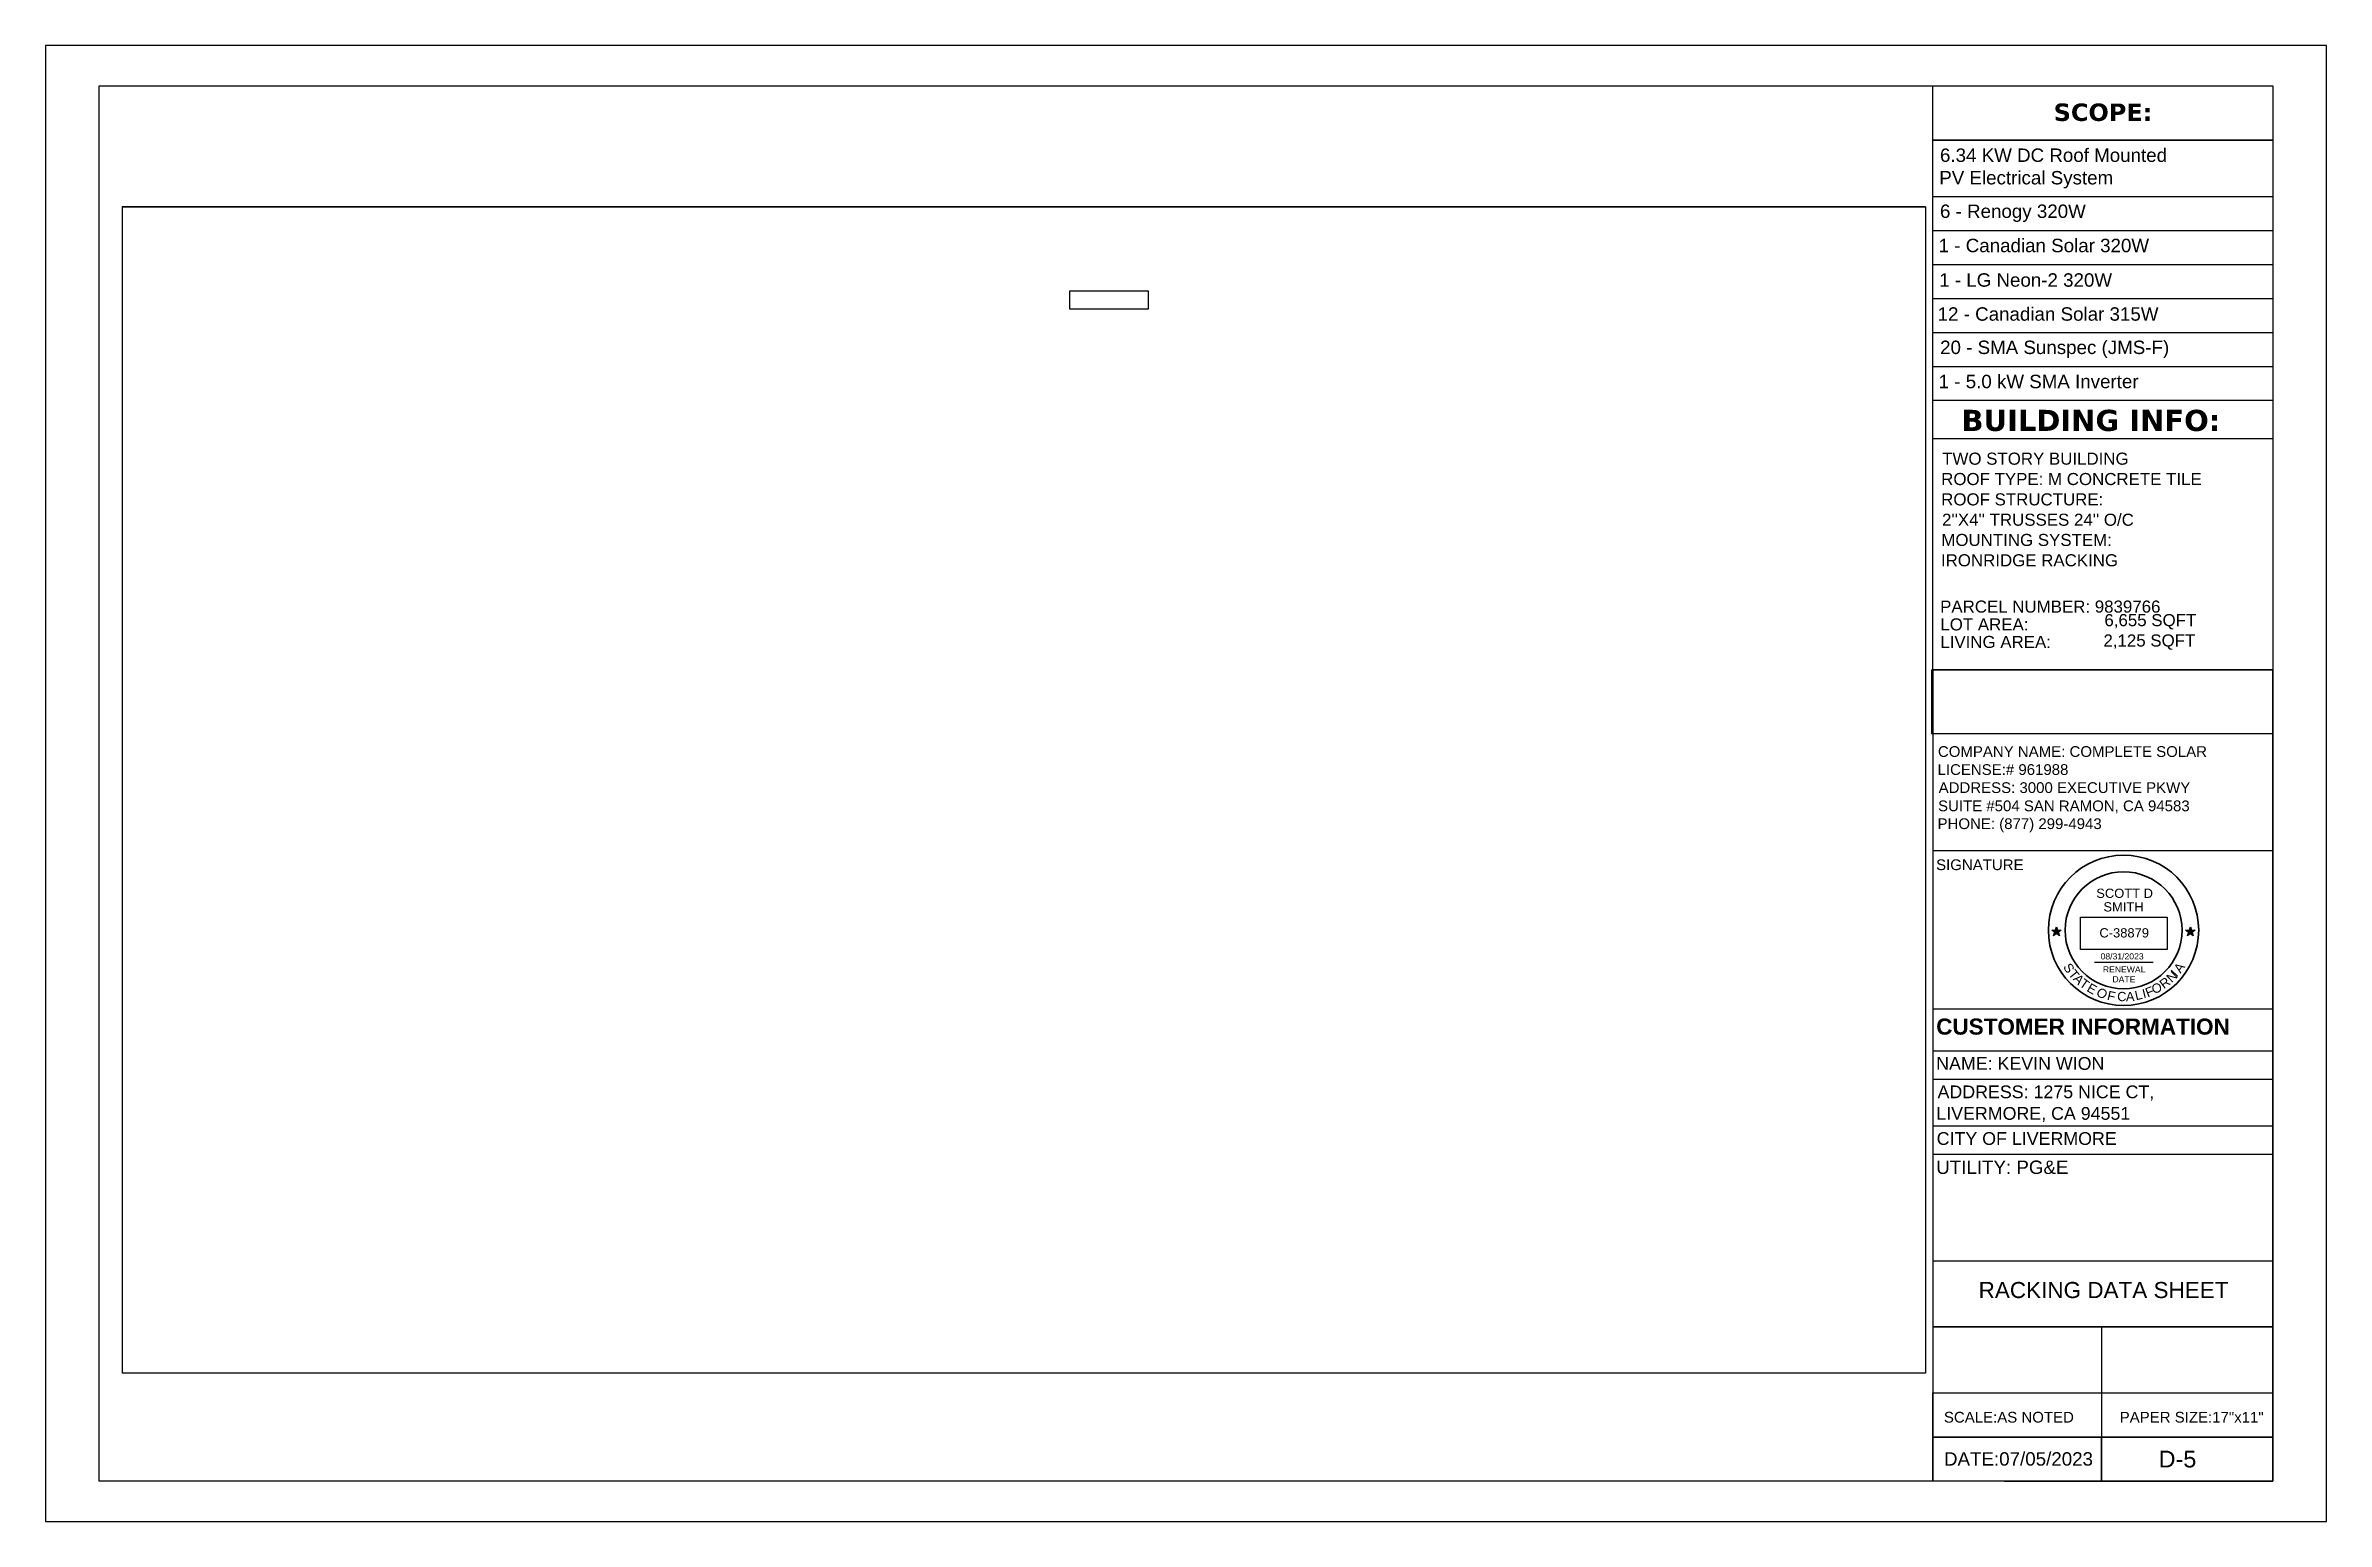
# Model space of a CAD drawing. Header units: millimetres. Extents: x -419 to 20046, y -14642 to 2638.
# Drawn here: x 5773 to 7473, y -12121 to -11021 of the extents above; entities that cross this region are included whole.
import ezdxf

# ---------------------------------------------------------------- set-up
doc = ezdxf.new("R2010")
doc.units = ezdxf.units.MM
for name, color, linetype in [('PDF12_0', 7, 'Continuous'), ('PDF12_PDF_Geometry', 7, 'Continuous'), ('PDF12_Text', 7, 'Continuous'), ('PDF5_Text', 7, 'Continuous'), ('PDF_Text', 7, 'Continuous')]:
    doc.layers.add(name, color=color, linetype=linetype)
doc.styles.add('PDF Arial', font='arial.ttf')
doc.styles.add('PDF Arial Bold', font='arialbd.ttf')
doc.styles.add('PDF Verdana Bold', font='verdanab.ttf')
doc.styles.get("Standard").update_dxf_attribs({"font": 'arial.ttf'})
picture_1 = doc.add_image_def('image52.png', size_in_pixel=(45, 240))
picture_2 = doc.add_image_def('image53.png', size_in_pixel=(3192, 4933))
picture_3 = doc.add_image_def('image15.png', size_in_pixel=(858, 321))

msp = doc.modelspace()

# ---------------------------------------------------------------- texts
at = {"attachment_point": 1}
for s, width, heights, insert, char_height, line_spacing_factor in [('SCOTT D\\P  SMITH', 46.3475, [0], (7301.415, -11649.258), 6.8956, 0.88), ('RENEWAL\\P    DATE', 31.39541, [17.047], (7306.331, -11707.158), 4.597, 0.96)]:
    msp.add_mtext_dynamic_manual_height_columns(s, width=width, gutter_width=4.597, heights=heights, dxfattribs=dict(at, insert=insert, char_height=char_height, line_spacing_factor=line_spacing_factor))
for s, width, insert, char_height in [('C-38879', 41.58956, (7303.756, -11678.751), 6.8956), ('08/31/2023', 38.13279, (7304.613, -11697.423), 4.597)]:
    msp.add_mtext_dynamic_manual_height_columns(s, width=width, gutter_width=4.597, heights=[0], dxfattribs=dict(at, insert=insert, char_height=char_height))
at = {"layer": 'PDF12_Text', "attachment_point": 7}
for s, insert, char_height, style in [('SCOPE:', (7269.671, -11077.336), 12.9996, 'PDF Verdana Bold'), ('6.34 KW DC Roof Mounted', (7184.937, -11107.758), 9.99966, 'PDF Arial'), ('PV Electrical System', (7184.392, -11127.412), 9.99966, 'PDF Arial'), ('6 - Renogy 320W', (7184.937, -11152.388), 9.99966, 'PDF Arial'), ('1 - Canadian Solar 320W', (7183.938, -11175.054), 9.99966, 'PDF Arial'), ('20 - SMA Sunspec (JMS-F)', (7185.028, -11253.833), 9.99966, 'PDF Arial'), ('1 - 5.0 kW SMA Inverter', (7183.938, -11276.402), 9.99966, 'PDF Arial'), ('BUILDING INFO:', (7200.921, -11308.437), 15.74948, 'PDF Verdana Bold'), ('TWO STORY BUILDING', (7186.572, -11333.419), 8.99967, 'PDF Arial'), ('ROOF TYPE: M CONCRETE TILE', (7185.845, -11348.586), 8.99967, 'PDF Arial'), ('ROOF STRUCTURE:', (7185.845, -11363.752), 8.99967, 'PDF Arial'), ("2''X4'' TRUSSES 24'' O/C", (7186.481, -11378.919), 8.99967, 'PDF Arial'), ('MOUNTING SYSTEM:', (7185.936, -11393.995), 8.99967, 'PDF Arial'), ('IRONRIDGE RACKING', (7185.663, -11409.162), 8.99967, 'PDF Arial'), ('6,655 SQFT', (7307.485, -11456.107), 8.9997, 'PDF Arial'), ('2,125 SQFT', (7306.769, -11471.274), 8.9997, 'PDF Arial'), ('COMPANY NAME: COMPLETE SOLAR', (7183.393, -11551.186), 7.99975, 'PDF Arial'), ('LICENSE:# 961988', (7183.121, -11564.627), 7.99975, 'PDF Arial'), ('ADDRESS: 3000 EXECUTIVE PKWY', (7183.938, -11578.074), 7.99975, 'PDF Arial'), ('SUITE #504 SAN RAMON, CA 94583', (7183.484, -11593.046), 7.99975, 'PDF Arial'), ('PHONE: (877) 299-4943', (7183.121, -11607.257), 7.99975, 'PDF Arial'), ('SIGNATURE', (7182.031, -11635.557), 7.9998, 'PDF Arial'), ('CUSTOMER INFORMATION', (7182.122, -11758.239), 11.99963, 'PDF Arial Bold'), ('NAME: KEVIN WION', (7182.122, -11784.435), 9.49966, 'PDF Arial'), ('ADDRESS: 1275 NICE CT,', (7183.121, -11807.222), 9.49966, 'PDF Arial'), ('LIVERMORE, CA 94551', (7182.212, -11823.297), 9.49966, 'PDF Arial'), ('CITY OF LIVERMORE', (7182.485, -11840.379), 9.49966, 'PDF Arial'), ('UTILITY: PG&E', (7182.122, -11862.064), 9.99966, 'PDF Arial'), ('RACKING DATA SHEET', (7213.727, -11954.581), 11.99963, 'PDF Arial'), ('DATE:07/05/2023', (7187.934, -12079.43), 9.99966, 'PDF Arial'), ('D-5', (7347.866, -12080.828), 12.4996, 'PDF Arial')]:
    msp.add_mtext(s, dxfattribs=dict(at, insert=insert, char_height=char_height, style=style))
at = {"layer": 'PDF5_Text', "attachment_point": 7, "style": 'PDF Arial'}
for s, insert, char_height in [('1 - LG Neon-2 320W', (7184.329, -11200.766), 9.99966), ('12 - Canadian Solar 315W', (7183.184, -11226.104), 9.99966), ('PARCEL NUMBER: 9839766', (7185.055, -11443.662), 8.99967), ('LOT AREA:', (7185.23, -11456.922), 8.9997), ('LIVING AREA:', (7185.21, -11470.02), 8.99967)]:
    msp.add_mtext(s, dxfattribs=dict(at, insert=insert, char_height=char_height))
at = {"layer": 'PDF_Text', "insert": (7187.873, -12047.311), "char_height": 7.99975, "attachment_point": 7, "style": 'PDF Arial'}
msp.add_mtext('SCALE:AS NOTED           PAPER SIZE:17"x11"', dxfattribs=at)

# ---------------------------------------------------------------- blocks, each defined once
blk = doc.blocks.new('star')
h = blk.add_hatch(color=256)
h.dxf.hatch_style = 1
h.paths.add_polyline_path([(116.5, 62.57), (116.86, 62.57), (116.68, 63.12)])
h.paths.add_polyline_path([(116.68, 62.02), (116.97, 62.23), (116.86, 62.57), (116.5, 62.57), (116.39, 62.23)])
h.paths.add_polyline_path([(116.5, 62.57), (115.92, 62.57), (116.39, 62.23)])
h.paths.add_polyline_path([(116.39, 62.23), (116.21, 61.67), (116.68, 62.02)])
h.paths.add_polyline_path([(116.68, 62.02), (117.15, 61.67), (116.97, 62.23)])
h.paths.add_polyline_path([(116.97, 62.23), (117.44, 62.57), (116.86, 62.57)])
for p, q in [((116.21, 61.67), (116.68, 63.12)), ((116.68, 63.12), (117.15, 61.67)), ((115.92, 62.57), (117.44, 62.57)), ((117.15, 61.67), (115.92, 62.57)), ((117.44, 62.57), (116.21, 61.67))]:
    blk.add_line(p, q)
blk = doc.blocks.new('a')
at = {"color": 1, "char_height": 15, "attachment_point": 1}
for s, insert, rotation in [('{\\C256;S}', (169, 149), 301.8504), ('{\\C256;T}', (176.1, 138.5), 308.5602), ('{\\C256;A}', (182.8, 131.2), 313.9392), ('{\\C256;T}', (190.6, 123.2), 324.7462), ('{\\C256;E}', (201.4, 115.5), 330.0103), ('{\\C256;O}', (299, 112.2), 12.6875), ('{\\C256;R}', (311.3, 116.8), 36.4598), ('{\\C256;N}', (322.6, 125.5), 43.0781), ('{\\C256;I}', (344.8, 127.8), 227.4846), ('{\\C256;A}', (335, 138.5), 54.6588), ('{\\C256;O}', (218.6, 109.1), 319.6464), ('{\\C256;A}', (258.4, 100.3), 1.6689), ('{\\C256;L}', (271.7, 101.5), 12.6875), ('{\\C256;I}', (283.7, 104.3), 13.6115), ('{\\C256;F}', (288.3, 105.4), 21.5682)]:
    blk.add_mtext_dynamic_manual_height_columns(s, width=30.733, gutter_width=125, heights=[0], dxfattribs=dict(at, insert=insert, rotation=rotation))
at = {"color": 1, "insert": (244.5, 100.5), "char_height": 15, "attachment_point": 1}
blk.add_mtext_dynamic_manual_height_columns('{\\C256;C}', width=30.733, gutter_width=125, heights=[0], dxfattribs=at)
blk = doc.blocks.new('1')
at = {"color": 1, "xscale": 0.1018808021228187, "yscale": 0.1018808021228187, "zscale": 0.1018808021228187}
blk.add_blockref('a', (510.97, 81.39), dxfattribs=at)
at = {"color": 1, "insert": (534.46, 91.84), "char_height": 1.528, "attachment_point": 1, "rotation": 347.3366}
blk.add_mtext_dynamic_manual_height_columns('{\\C256;F}', width=1.5282, gutter_width=12.74, heights=[0], dxfattribs=at)

# ---------------------------------------------------------------- linework, layer by layer
at = {"lineweight": 30}
msp.add_line((7300.147, -11704.069), (7343.93, -11704.069), dxfattribs=at)
at = {"lineweight": 35}
for radius in [56, 43.581]:
    msp.add_circle((7321.752, -11680.293), radius, dxfattribs=at)
at = {"layer": 'PDF12_0', "lineweight": 25}
for points in [[(5773.065, -11020.939), (5773.065, -12120.848), (7472.924, -12120.848), (7472.924, -11020.939)], [(7432.964, -11091.414), (7179.488, -11091.414)], [(7432.964, -11091.414), (7432.964, -11285.404), (7179.488, -11285.404), (7179.488, -11091.414)], [(5830.281, -12010.503), (5830.281, -11141.002), (7174.039, -11141.002), (7174.039, -12010.503)], [(7179.488, -11533.794), (7179.488, -11486.205), (7432.964, -11486.205), (7432.964, -11533.794)]]:
    msp.add_lwpolyline(points, close=True, dxfattribs=at)
for points in [[(7179.488, -11486.205), (7179.488, -11050.909)], [(7179.488, -11133.373), (7432.964, -11133.373)], [(7179.488, -11158.711), (7432.964, -11158.711)], [(7179.488, -11184.05), (7432.964, -11184.05)], [(7179.488, -11209.388), (7432.964, -11209.388)], [(7179.488, -11234.727), (7432.964, -11234.727)], [(7179.488, -11260.065), (7432.964, -11260.065)], [(7179.488, -11313.739), (7432.964, -11313.739)], [(7179.579, -11620.708), (7433.054, -11620.708)]]:
    msp.add_lwpolyline(points, dxfattribs=at)
at = {"layer": 'PDF12_0', "color": 5, "lineweight": 25}
msp.add_lwpolyline([(6594.886, -11203.758), (6594.886, -11217.38), (6536.308, -11217.38), (6536.308, -11203.758)], close=True, dxfattribs=at)
at = {"layer": 'PDF12_PDF_Geometry', "lineweight": 25}
for points in [[(7432.964, -11050.909), (7432.964, -12090.878), (5813.025, -12090.878), (5813.025, -11050.909), (7432.964, -11050.909), (7432.964, -12090.878), (7179.488, -12090.878), (7179.488, -12058.092), (7432.964, -12058.092), (7179.488, -12058.092), (7179.488, -12025.125), (7432.964, -12025.125)], [(7432.964, -11568.759), (7432.964, -12025.125), (7432.964, -12058.092), (7432.964, -12090.878), (7432.964, -11486.205), (7179.488, -11486.205), (7179.488, -12090.878)], [(7179.488, -11738.772), (7432.964, -11738.772)], [(7179.488, -11770.105), (7432.964, -11770.105)], [(7179.488, -11791.175), (7432.964, -11791.175)], [(7179.488, -11826.049), (7433.054, -11826.049)], [(7179.488, -11847.21), (7433.054, -11847.21)], [(7179.488, -11926.768), (7433.054, -11926.768)], [(7183.03, -11975.901), (7432.964, -11975.901), (7179.488, -11975.901), (7432.964, -11975.901), (7305.363, -11975.901), (7305.363, -12025.125), (7432.964, -12025.125), (7432.964, -11975.901)], [(7305.363, -12025.125), (7305.363, -12058.092), (7305.363, -12090.878)]]:
    msp.add_lwpolyline(points, dxfattribs=at)
msp.add_lwpolyline([(7432.964, -12058.092), (7432.964, -12090.878), (7305.363, -12090.878), (7305.363, -12058.092)], close=True, dxfattribs=at)
at = {"layer": 'PDF12_PDF_Geometry', "color": 251, "lineweight": 25, "true_color": 0x525252}
msp.add_lwpolyline([(7233.071, -12090.878), (7432.964, -12090.878)], dxfattribs=at)

# ---------------------------------------------------------------- block references
at = {"xscale": 4.597039828451667, "yscale": 4.597039828451667, "zscale": 4.597039828451667, "rotation": 287.9700872862333}
for p in [(6833.836, -11259.547), (6933.538, -11259.569)]:
    msp.add_blockref('star', p, dxfattribs=at)
at = {"color": 1, "xscale": 4.51217474996896, "yscale": 4.51217474996896, "zscale": 4.51217474996896}
msp.add_blockref('1', (4899.014, -12139.666), dxfattribs=at)

msp.set_redraw_order([(e.dxf.handle, doc.entitydb.next_handle()) for e in msp.query("TEXT MTEXT ATTDEF DIMENSION ARC_DIMENSION")])  # texts and dimensions are drawn at this point

# ---------------------------------------------------------------- pictures from other files: only their frames are drawn
at = {"color": 7, "true_color": 0xffffff}
image = msp.add_image(picture_3, insert=(7289.628, -11694.594), size_in_units=(64.617, 24.175), dxfattribs=dict(at, brightness=7, contrast=73))
image.dxf.flags = 15
at = {"layer": 'PDF12_0', "color": 7, "lineweight": 0}
image = msp.add_image(picture_2, insert=(7174.039, -12010.503), size_in_units=(869.565, 1343.89), rotation=90, dxfattribs=at)
image.dxf.flags = 15
image = msp.add_image(picture_1, insert=(7432.964, -11533.794), size_in_units=(47.544, 254.293), rotation=90, dxfattribs=at)
image.dxf.flags = 15

doc.saveas('drawing.dxf')
